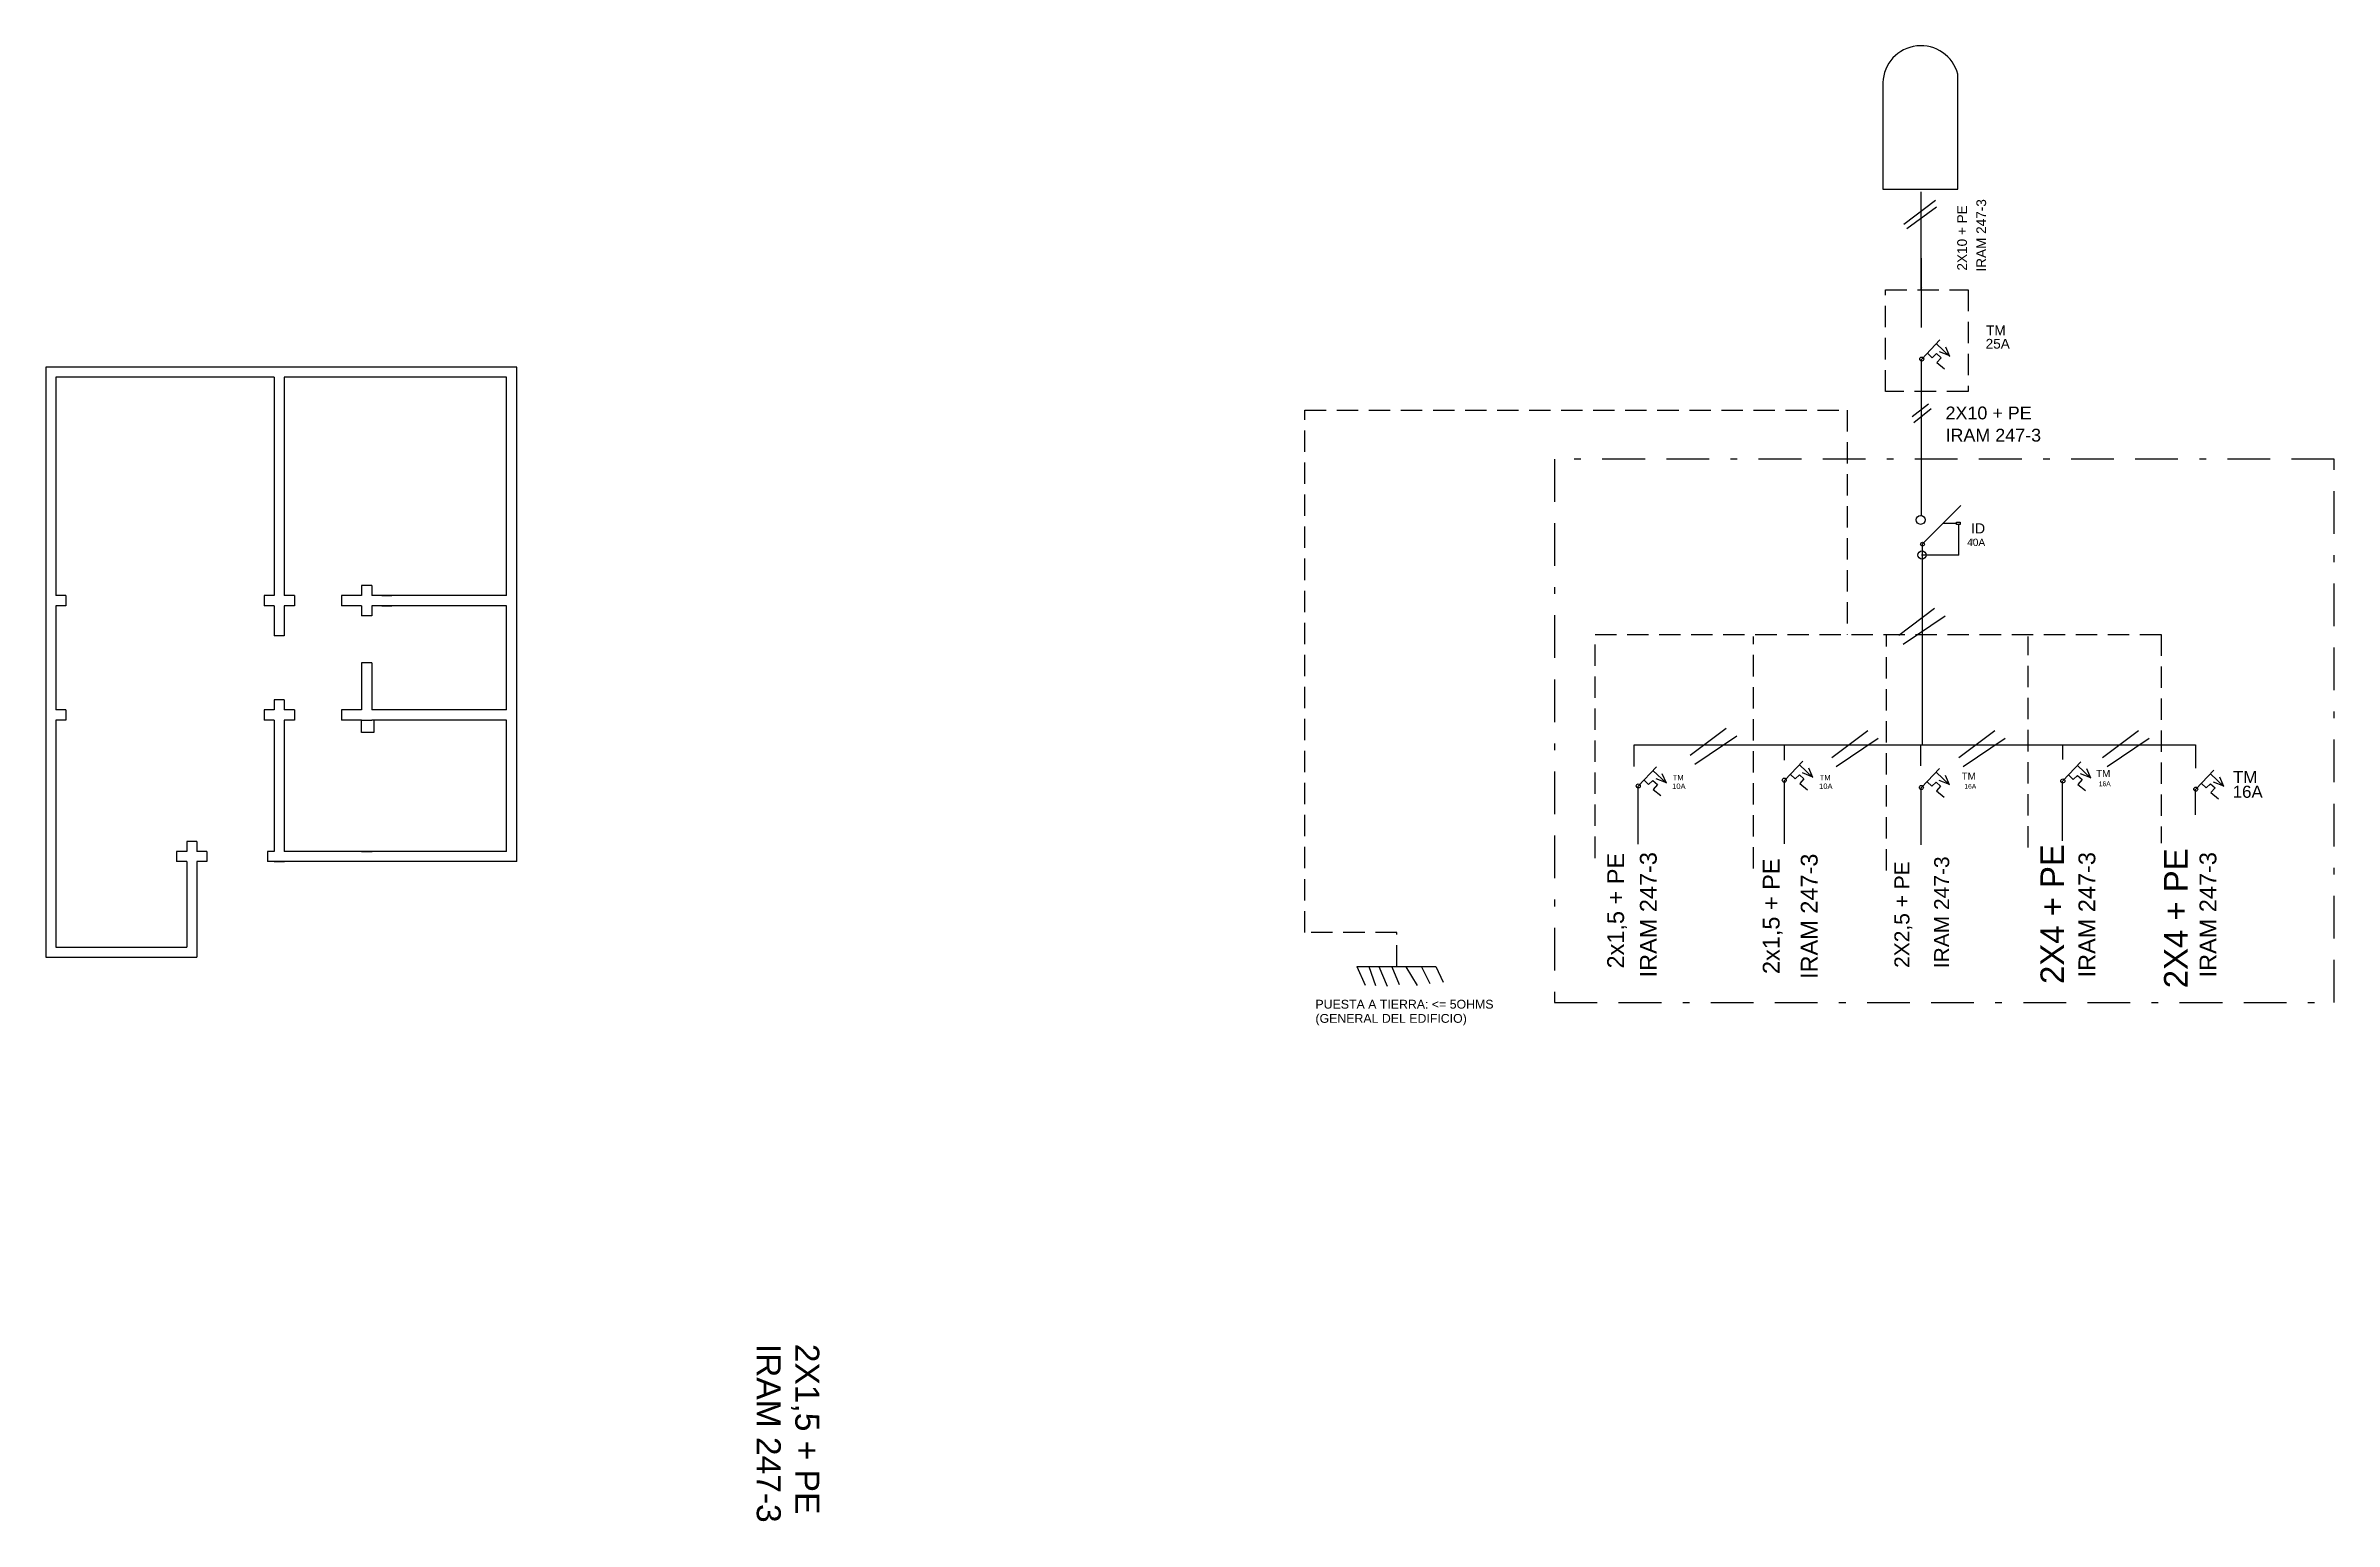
# Model space of a CAD drawing. Header units: millimetres. Extents: x -2966 to 3080, y 90 to 112.
# Drawn here: x 49.91 to 83.92, y 89.99 to 111.92 of the extents above; entities that cross this region are included whole.
import ezdxf

# ---------------------------------------------------------------- set-up
doc = ezdxf.new("R2010")
doc.units = ezdxf.units.MM
doc.header["$LTSCALE"] = 0.1
doc.linetypes.add('LÍNEAS_OCULTAS2', pattern=[4.7625, 3.175, -1.5875])
doc.linetypes.add('MORSE_G2', pattern=[22.225, 6.35, -3.175, 6.35, -3.175, 0, -3.175])
doc.layers.add('tablero', color=7, linetype='Continuous')
doc.styles.get("Standard").update_dxf_attribs({"font": 'arial.ttf'})

msp = doc.modelspace()

# ---------------------------------------------------------------- texts
at = {"layer": 'tablero', "linetype": 'ByBlock'}
for s, height, rotation, p in [('2X10 + PE', 0.1445, 90, (78.465, 108.582)), ('IRAM 247-3', 0.1445, 90, (78.75, 108.567)), ('40A', 0.0215, 270, (78.547, 104.595)), ('2X4 + PE', 0.35, 90, (79.908, 97.976)), ('2x1,5 + PE', 0.25, 90, (73.369, 98.207)), ('IRAM 247-3', 0.25, 90, (73.855, 98.074)), ('2x1,5 + PE', 0.25, 90, (75.681, 98.124)), ('IRAM 247-3', 0.25, 90, (76.246, 98.051)), ('2X2,5 + PE', 0.223, 90, (77.61, 98.215)), ('IRAM 247-3', 0.223, 90, (78.201, 98.211)), ('IRAM 247-3', 0.25, 90, (80.373, 98.074)), ('2X4 + PE', 0.35, 90, (81.744, 97.913)), ('IRAM 247-3', 0.25, 90, (82.172, 98.074)), ('IRAM 247-3', 0.3568, 270, (60.48, 92.627)), ('2X1,5 + PE', 0.3568, 270, (61.053, 92.627))]:
    msp.add_text(s, height=height, rotation=rotation, dxfattribs=at).set_placement(p)
for s, height, p in [('25A', 0.1445, (78.743, 107.422)), ('TM', 0.1445, (78.75, 107.621)), ('2X10 + PE', 0.1905, (78.147, 106.37)), ('IRAM 247-3', 0.1905, (78.147, 106.04)), ('ID', 0.15, (78.526, 104.674)), ('40A', 0.1073, (78.469, 104.488)), ('TM', 0.0803, (74.093, 101.005)), ('TM', 0.0803, (76.277, 101.005)), ('TM', 0.104, (78.387, 101.016)), ('TM', 0.104, (80.386, 101.053)), ('TM', 0.18, (82.418, 100.962)), ('10A', 0.0803, (74.084, 100.876)), ('10A', 0.0803, (76.268, 100.876)), ('16A', 0.0709, (78.427, 100.88)), ('16A', 0.0709, (80.425, 100.917)), ('16A', 0.18, (82.414, 100.744)), ('PUESTA A TIERRA: <= 5OHMS', 0.13114, (68.783, 97.61)), ('(GENERAL DEL EDIFICIO)', 0.13114, (68.783, 97.399))]:
    msp.add_text(s, height=height, dxfattribs=at).set_placement(p)

# ---------------------------------------------------------------- linework, layer by layer
for p, q in [((56.913, 107.145), (49.913, 107.145)), ((49.913, 107.145), (49.913, 98.375)), ((56.913, 107.145), (49.913, 107.145)), ((49.913, 107.145), (49.913, 98.375)), ((56.913, 99.795), (56.913, 107.145)), ((56.913, 99.795), (56.913, 107.145)), ((50.063, 106.995), (50.063, 103.75)), ((53.308, 106.995), (50.063, 106.995)), ((53.308, 106.995), (53.308, 103.75)), ((56.763, 106.995), (53.458, 106.995)), ((53.458, 106.995), (53.458, 103.75)), ((56.763, 103.75), (56.763, 106.995)), ((50.213, 103.75), (50.063, 103.75)), ((50.213, 103.75), (50.213, 103.6)), ((53.158, 103.75), (53.158, 103.6)), ((53.308, 103.75), (53.158, 103.75)), ((53.308, 103.75), (53.158, 103.75)), ((53.308, 103.75), (53.158, 103.75)), ((53.608, 103.75), (53.458, 103.75)), ((53.608, 103.75), (53.458, 103.75)), ((53.608, 103.75), (53.458, 103.75)), ((53.608, 103.75), (53.608, 103.6)), ((54.308, 103.75), (54.308, 103.6)), ((54.608, 103.75), (54.308, 103.75)), ((54.608, 103.75), (54.308, 103.75)), ((54.608, 103.75), (54.308, 103.75)), ((54.608, 103.75), (54.308, 103.75)), ((54.758, 103.9), (54.608, 103.9)), ((54.608, 103.9), (54.608, 103.75)), ((54.758, 103.9), (54.758, 103.75)), ((54.908, 103.75), (54.758, 103.75)), ((54.908, 103.75), (54.758, 103.75)), ((56.763, 103.75), (54.758, 103.75)), ((54.908, 103.75), (55.058, 103.75)), ((56.763, 103.75), (55.058, 103.75)), ((56.763, 103.75), (55.058, 103.75)), ((56.763, 103.75), (55.058, 103.75)), ((50.213, 103.6), (50.063, 103.6)), ((50.063, 103.6), (50.063, 102.05)), ((53.308, 103.6), (53.158, 103.6)), ((53.308, 103.6), (53.158, 103.6)), ((53.308, 103.6), (53.158, 103.6)), ((53.308, 103.6), (53.308, 103.15)), ((53.608, 103.6), (53.458, 103.6)), ((53.608, 103.6), (53.458, 103.6)), ((53.458, 103.6), (53.458, 103.15)), ((53.608, 103.6), (53.458, 103.6)), ((54.608, 103.6), (54.308, 103.6)), ((54.608, 103.6), (54.308, 103.6)), ((54.608, 103.6), (54.308, 103.6)), ((54.608, 103.6), (54.308, 103.6)), ((54.608, 103.6), (54.608, 103.45)), ((54.758, 103.45), (54.608, 103.45)), ((54.908, 103.6), (54.758, 103.6)), ((54.908, 103.6), (54.758, 103.6)), ((54.758, 103.6), (54.758, 103.45)), ((54.758, 103.6), (54.758, 103.45)), ((56.763, 103.6), (54.758, 103.6)), ((54.908, 103.6), (55.058, 103.6)), ((56.763, 103.6), (55.058, 103.6)), ((56.763, 103.6), (55.058, 103.6)), ((56.763, 103.6), (55.058, 103.6)), ((56.763, 102.05), (56.763, 103.6)), ((53.458, 103.15), (53.308, 103.15)), ((54.758, 102.75), (54.608, 102.75)), ((54.608, 102.75), (54.608, 102.05)), ((54.758, 102.75), (54.758, 102.05)), ((50.213, 102.05), (50.063, 102.05)), ((50.213, 102.05), (50.213, 101.9)), ((53.308, 102.05), (53.158, 102.05)), ((53.158, 102.05), (53.158, 101.9)), ((53.308, 102.05), (53.158, 102.05)), ((53.308, 102.2), (53.308, 102.05)), ((53.458, 102.2), (53.308, 102.2)), ((53.458, 102.2), (53.458, 102.05)), ((53.608, 102.05), (53.458, 102.05)), ((53.608, 102.05), (53.458, 102.05)), ((53.608, 102.05), (53.608, 101.9)), ((54.308, 102.05), (54.308, 101.9)), ((54.608, 102.05), (54.308, 102.05)), ((54.608, 102.05), (54.308, 102.05)), ((54.608, 102.05), (54.308, 102.05)), ((54.608, 102.2), (54.608, 102.05)), ((54.758, 102.2), (54.758, 102.05)), ((54.908, 102.05), (54.758, 102.05)), ((56.763, 102.05), (54.758, 102.05)), ((56.763, 102.05), (54.758, 102.05)), ((56.763, 102.05), (55.058, 102.05)), ((50.213, 101.9), (50.063, 101.9)), ((50.063, 101.9), (50.063, 98.525)), ((53.308, 101.9), (53.158, 101.9)), ((53.308, 101.9), (53.158, 101.9)), ((53.308, 101.9), (53.308, 99.945)), ((53.608, 101.9), (53.458, 101.9)), ((53.458, 101.9), (53.458, 99.945)), ((53.608, 101.9), (53.458, 101.9)), ((54.608, 101.9), (54.308, 101.9)), ((54.608, 101.9), (54.308, 101.9)), ((54.608, 101.9), (54.308, 101.9)), ((54.609, 101.9), (54.758, 101.9)), ((54.908, 101.9), (54.758, 101.9)), ((56.763, 101.9), (54.758, 101.9)), ((56.763, 101.9), (55.058, 101.9)), ((56.763, 99.945), (56.763, 101.9)), ((52.008, 100.095), (52.008, 99.945)), ((52.158, 100.095), (52.008, 100.095)), ((52.158, 100.095), (52.158, 99.945)), ((52.008, 99.945), (51.858, 99.945)), ((51.858, 99.945), (51.858, 99.795)), ((52.008, 99.795), (51.858, 99.795)), ((52.008, 99.795), (52.008, 98.525)), ((52.008, 99.795), (52.008, 98.525)), ((52.308, 99.945), (52.158, 99.945)), ((52.308, 99.795), (52.158, 99.795)), ((52.158, 99.795), (52.158, 98.375)), ((52.308, 99.795), (52.158, 99.795)), ((52.158, 99.795), (52.158, 98.375)), ((52.308, 99.945), (52.308, 99.795)), ((53.208, 99.945), (53.208, 99.795)), ((53.308, 99.945), (53.208, 99.945)), ((53.308, 99.945), (53.208, 99.945)), ((53.308, 99.795), (53.208, 99.795)), ((56.913, 99.795), (53.208, 99.795)), ((53.309, 99.795), (53.459, 99.795)), ((54.608, 99.945), (53.458, 99.945)), ((56.763, 99.945), (53.458, 99.945)), ((56.913, 99.795), (53.458, 99.795)), ((54.607, 99.945), (54.765, 99.945)), ((56.763, 99.945), (54.758, 99.945)), ((49.913, 98.375), (52.158, 98.375)), ((49.913, 98.375), (52.158, 98.375)), ((50.063, 98.525), (52.008, 98.525))]:
    msp.add_line(p, q)
msp.add_lwpolyline([(56.913, 107.145), (49.913, 107.145), (49.913, 99.795)])
at = {"layer": 'tablero'}
for p, q in [((77.216, 111.376), (77.215, 109.79)), ((78.331, 111.376), (78.331, 111.5)), ((77.997, 109.622), (77.525, 109.266)), ((78.013, 109.527), (77.573, 109.203)), ((77.782, 109.752), (77.782, 108.298)), ((77.788, 107.738), (77.788, 108.767)), ((77.794, 107.266), (78.064, 107.551)), ((78.013, 107.495), (78.212, 107.307)), ((77.786, 107.265), (77.786, 106.886)), ((77.881, 107.352), (77.947, 107.286)), ((77.947, 107.286), (78.013, 107.347)), ((78.013, 107.347), (78.08, 107.286)), ((78.08, 107.286), (78.019, 107.215)), ((78.019, 107.215), (78.131, 107.123)), ((78.212, 107.312), (78.059, 107.373)), ((78.212, 107.307), (78.151, 107.444)), ((77.786, 106.886), (77.786, 104.942)), ((77.893, 106.597), (77.649, 106.409)), ((77.933, 106.525), (77.675, 106.317)), ((77.8, 104.515), (78.376, 105.09)), ((78.112, 104.825), (78.31, 104.825)), ((78.343, 104.351), (78.343, 104.812)), ((77.8, 104.519), (77.8, 102.195)), ((78.343, 104.351), (77.79, 104.351)), ((77.985, 103.557), (77.451, 103.156)), ((78.141, 103.445), (77.518, 103.023)), ((77.8, 102.195), (77.8, 101.529)), ((74.887, 101.773), (74.353, 101.373)), ((76.99, 101.738), (76.455, 101.338)), ((78.878, 101.739), (78.344, 101.339)), ((81.017, 101.74), (80.482, 101.339)), ((73.522, 101.21), (73.522, 101.529)), ((73.522, 101.529), (81.863, 101.529)), ((75.043, 101.662), (74.42, 101.24)), ((75.747, 101.53), (75.747, 101.306)), ((77.145, 101.627), (76.522, 101.205)), ((77.773, 101.53), (77.773, 101.217)), ((79.034, 101.628), (78.411, 101.205)), ((79.886, 101.534), (79.886, 101.311)), ((81.173, 101.628), (80.549, 101.206)), ((81.863, 101.529), (81.863, 101.187)), ((73.58, 100.919), (73.85, 101.205)), ((73.799, 101.149), (73.998, 100.96)), ((73.998, 100.965), (73.845, 101.026)), ((73.998, 100.96), (73.937, 101.098)), ((75.757, 101.006), (76.027, 101.291)), ((75.844, 101.092), (75.91, 101.026)), ((75.91, 101.026), (75.977, 101.087)), ((75.977, 101.235), (76.175, 101.046)), ((75.977, 101.087), (76.043, 101.026)), ((76.043, 101.026), (75.982, 100.955)), ((76.175, 101.052), (76.022, 101.113)), ((76.175, 101.046), (76.114, 101.184)), ((77.788, 100.897), (78.058, 101.182)), ((78.007, 101.126), (78.206, 100.937)), ((78.206, 100.937), (78.145, 101.075)), ((79.89, 100.995), (80.16, 101.28)), ((79.977, 101.081), (80.043, 101.015)), ((80.043, 101.015), (80.109, 101.076)), ((80.109, 101.224), (80.308, 101.035)), ((80.109, 101.076), (80.176, 101.015)), ((80.176, 101.015), (80.114, 100.944)), ((80.308, 101.04), (80.155, 101.102)), ((80.308, 101.035), (80.247, 101.173)), ((81.866, 100.871), (82.136, 101.156)), ((82.085, 101.1), (82.284, 100.912)), ((82.284, 100.912), (82.223, 101.05)), ((73.572, 100.918), (73.572, 100.54)), ((73.667, 101.006), (73.733, 100.94)), ((73.733, 100.94), (73.799, 101.001)), ((73.799, 101.001), (73.865, 100.94)), ((73.865, 100.94), (73.804, 100.869)), ((73.804, 100.869), (73.916, 100.777)), ((75.75, 101.004), (75.75, 100.626)), ((75.982, 100.955), (76.094, 100.863)), ((77.78, 100.895), (77.78, 100.517)), ((77.875, 100.983), (77.941, 100.917)), ((77.941, 100.917), (78.007, 100.978)), ((78.007, 100.978), (78.074, 100.917)), ((78.074, 100.917), (78.013, 100.846)), ((78.013, 100.846), (78.125, 100.754)), ((78.206, 100.942), (78.053, 101.003)), ((79.882, 100.993), (79.882, 100.615)), ((80.114, 100.944), (80.227, 100.852)), ((81.859, 100.87), (81.859, 100.491)), ((81.953, 100.958), (82.019, 100.892)), ((82.019, 100.892), (82.085, 100.953)), ((82.085, 100.953), (82.152, 100.892)), ((82.152, 100.892), (82.091, 100.821)), ((82.091, 100.821), (82.203, 100.729)), ((82.284, 100.917), (82.131, 100.978)), ((73.572, 100.54), (73.572, 100.054)), ((75.75, 100.626), (75.75, 100.062)), ((77.78, 100.517), (77.78, 100.046)), ((79.882, 100.615), (79.882, 100.103))]:
    msp.add_line(p, q, dxfattribs=at)
at = {"layer": 'tablero', "color": 3, "linetype": 'LÍNEAS_OCULTAS2'}
for p, q in [((68.625, 98.743), (68.625, 106.509)), ((68.625, 106.509), (76.683, 106.509)), ((76.683, 106.509), (76.683, 103.173)), ((72.939, 99.849), (72.939, 103.173)), ((72.939, 103.173), (81.353, 103.173)), ((75.293, 99.692), (75.293, 103.142)), ((77.271, 99.661), (77.271, 103.173)), ((79.375, 100.006), (79.375, 103.142)), ((81.353, 103.173), (81.353, 100.069)), ((69.991, 98.743), (68.625, 98.743)), ((69.991, 98.236), (69.991, 98.743))]:
    msp.add_line(p, q, dxfattribs=at)
at = {"layer": 'tablero', "color": 3}
for p, q in [((69.399, 98.236), (70.57, 98.236)), ((69.399, 98.236), (69.52, 97.961)), ((69.577, 98.238), (69.675, 97.953)), ((69.724, 98.238), (69.847, 97.945)), ((69.92, 98.23), (70.026, 97.969)), ((70.124, 98.23), (70.296, 97.953)), ((70.361, 98.23), (70.483, 97.985)), ((70.57, 98.236), (70.679, 98.002))]:
    msp.add_line(p, q, dxfattribs=at)
at = {"layer": 'tablero'}
msp.add_lwpolyline([(77.215, 109.79), (78.331, 109.79), (78.331, 111.376)], dxfattribs=at)
at = {"layer": 'tablero', "linetype": 'LÍNEAS_OCULTAS2'}
msp.add_lwpolyline([(77.253, 108.298), (78.482, 108.298), (78.482, 106.786), (77.253, 106.786)], close=True, dxfattribs=at)
at = {"layer": 'tablero'}
for points in [[(77.801, 108.335), (77.801, 108.335), (77.801, 108.335), (77.801, 108.335)], [(78.31, 104.844), (78.363, 104.844), (78.363, 104.809), (78.31, 104.809)]]:
    msp.add_lwpolyline(points, close=True, dxfattribs=at)
at = {"layer": 'tablero', "linetype": 'MORSE_G2'}
msp.add_lwpolyline([(83.924, 105.78), (72.336, 105.78), (72.336, 97.699), (83.924, 97.699)], close=True, dxfattribs=at)
at = {"layer": 'tablero', "linetype": 'ByBlock'}
msp.add_lwpolyline([(54.787, 101.904), (54.787, 101.716), (54.608, 101.716), (54.608, 101.904)], dxfattribs=at)
at = {"layer": 'tablero'}
for centre, radius in [((77.794, 107.266), 0.0302), ((77.777, 104.876), 0.0668), ((77.797, 104.353), 0.0612), ((77.804, 104.515), 0.0287), ((75.75, 101.006), 0.0302), ((79.89, 100.995), 0.0302), ((73.58, 100.92), 0.0302), ((77.788, 100.897), 0.0302), ((81.866, 100.872), 0.0302)]:
    msp.add_circle(centre, radius, dxfattribs=at)
msp.add_arc((77.782, 111.357), 0.567, 14.5782, 178.0898, dxfattribs=at)

msp.set_redraw_order([(e.dxf.handle, doc.entitydb.next_handle()) for e in msp.query("TEXT MTEXT ATTDEF DIMENSION ARC_DIMENSION")])  # texts and dimensions are drawn at this point

doc.saveas('drawing.dxf')
